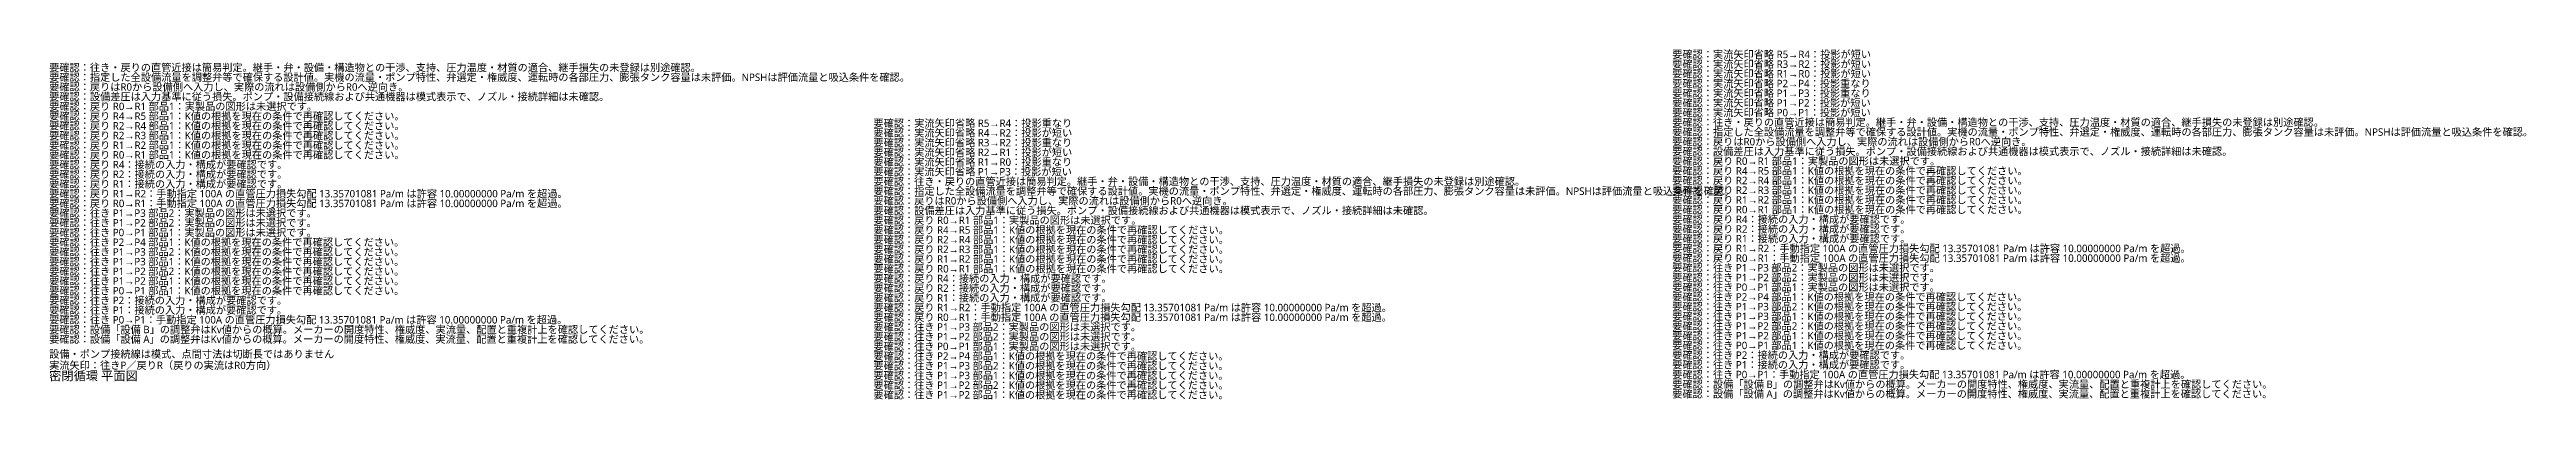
# Model space of a CAD drawing. Header units: millimetres. Extents: x 0 to 60887, y 45 to 15542.
# Drawn here: x 10 to 60887, y 6936 to 15542 of the extents above; entities that cross this region are included whole.
import ezdxf

# ---------------------------------------------------------------- set-up
doc = ezdxf.new("R2010")
doc.units = ezdxf.units.MM
doc.header["$LTSCALE"] = 12.2328
doc.layers.add('LABELS', color=7, linetype='CONTINUOUS', lineweight=18)
doc.styles.add('JAPANESE', font='YuGothM.ttc')

msp = doc.modelspace()

# ---------------------------------------------------------------- texts
at = {"layer": 'LABELS', "style": 'JAPANESE'}
for s, height, p in [('要確認：実流矢印省略 R5→R4：投影が短い', 183.49, (39892, 15330)), ('要確認：実流矢印省略 R3→R2：投影が短い', 183.49, (39892, 15091)), ('要確認：往き・戻りの直管近接は簡易判定。継手・弁・設備・構造物との干渉、支持、圧力温度・材質の適合、継手損失の未登録は別途確認。', 183.49, (0, 15006)), ('要確認：指定した全設備流量を調整弁等で確保する設計値。実機の流量・ポンプ特性、弁選定・権威度、運転時の各部圧力、膨張タンク容量は未評価。NPSHは評価流量と吸込条件を確認。', 183.49, (0, 14767)), ('要確認：戻りはR0から設備側へ入力し、実際の流れは設備側からR0へ逆向き。', 183.49, (0, 14529)), ('要確認：実流矢印省略 R1→R0：投影が短い', 183.49, (39892, 14853)), ('要確認：実流矢印省略 P2→P4：投影重なり', 183.49, (39892, 14614)), ('要確認：設備差圧は入力基準に従う損失。ポンプ・設備接続線および共通機器は模式表示で、ノズル・接続詳細は未確認。', 183.49, (0, 14290)), ('要確認：戻り R0→R1 部品1：実製品の図形は未選択です。', 183.49, (0, 14052)), ('要確認：戻り R4→R5 部品1：K値の根拠を現在の条件で再確認してください。', 183.49, (0, 13813)), ('要確認：実流矢印省略 P1→P3：投影重なり', 183.49, (39892, 14376)), ('要確認：実流矢印省略 P1→P2：投影が短い', 183.49, (39892, 14137)), ('要確認：実流矢印省略 P0→P1：投影が短い', 183.49, (39892, 13899)), ('要確認：戻り R2→R4 部品1：K値の根拠を現在の条件で再確認してください。', 183.49, (0, 13574)), ('要確認：戻り R2→R3 部品1：K値の根拠を現在の条件で再確認してください。', 183.49, (0, 13336)), ('要確認：実流矢印省略 R5→R4：投影重なり', 183.49, (20259, 13637)), ('要確認：実流矢印省略 R4→R2：投影が短い', 183.49, (20259, 13399)), ('要確認：往き・戻りの直管近接は簡易判定。継手・弁・設備・構造物との干渉、支持、圧力温度・材質の適合、継手損失の未登録は別途確認。', 183.49, (39892, 13660)), ('要確認：指定した全設備流量を調整弁等で確保する設計値。実機の流量・ポンプ特性、弁選定・権威度、運転時の各部圧力、膨張タンク容量は未評価。NPSHは評価流量と吸込条件を確認。', 183.49, (39892, 13421)), ('要確認：戻りはR0から設備側へ入力し、実際の流れは設備側からR0へ逆向き。', 183.49, (39892, 13183)), ('要確認：戻り R1→R2 部品1：K値の根拠を現在の条件で再確認してください。', 183.49, (0, 13097)), ('要確認：戻り R0→R1 部品1：K値の根拠を現在の条件で再確認してください。', 183.49, (0, 12859)), ('要確認：戻り R4：接続の入力・構成が要確認です。', 183.49, (0, 12620)), ('要確認：実流矢印省略 R3→R2：投影重なり', 183.49, (20259, 13160)), ('要確認：実流矢印省略 R2→R1：投影が短い', 183.49, (20259, 12921)), ('要確認：実流矢印省略 R1→R0：投影重なり', 183.49, (20259, 12683)), ('要確認：設備差圧は入力基準に従う損失。ポンプ・設備接続線および共通機器は模式表示で、ノズル・接続詳細は未確認。', 183.49, (39892, 12944)), ('要確認：戻り R0→R1 部品1：実製品の図形は未選択です。', 183.49, (39892, 12706)), ('要確認：戻り R2：接続の入力・構成が要確認です。', 183.49, (0, 12382)), ('要確認：戻り R1：接続の入力・構成が要確認です。', 183.49, (0, 12143)), ('要確認：実流矢印省略 P1→P3：投影が短い', 183.49, (20259, 12444)), ('要確認：往き・戻りの直管近接は簡易判定。継手・弁・設備・構造物との干渉、支持、圧力温度・材質の適合、継手損失の未登録は別途確認。', 183.49, (20259, 12206)), ('要確認：指定した全設備流量を調整弁等で確保する設計値。実機の流量・ポンプ特性、弁選定・権威度、運転時の各部圧力、膨張タンク容量は未評価。NPSHは評価流量と吸込条件を確認。', 183.49, (20259, 11967)), ('要確認：戻り R4→R5 部品1：K値の根拠を現在の条件で再確認してください。', 183.49, (39892, 12467)), ('要確認：戻り R2→R4 部品1：K値の根拠を現在の条件で再確認してください。', 183.49, (39892, 12229)), ('要確認：戻り R2→R3 部品1：K値の根拠を現在の条件で再確認してください。', 183.49, (39892, 11990)), ('要確認：戻り R1→R2：手動指定 100A の直管圧力損失勾配 13.35701081 Pa/m は許容 10.00000000 Pa/m を超過。', 183.49, (0, 11905)), ('要確認：戻り R0→R1：手動指定 100A の直管圧力損失勾配 13.35701081 Pa/m は許容 10.00000000 Pa/m を超過。', 183.49, (0, 11666)), ('要確認：往き P1→P3 部品2：実製品の図形は未選択です。', 183.49, (0, 11428)), ('要確認：戻りはR0から設備側へ入力し、実際の流れは設備側からR0へ逆向き。', 183.49, (20259, 11729)), ('要確認：設備差圧は入力基準に従う損失。ポンプ・設備接続線および共通機器は模式表示で、ノズル・接続詳細は未確認。', 183.49, (20259, 11490)), ('要確認：戻り R1→R2 部品1：K値の根拠を現在の条件で再確認してください。', 183.49, (39892, 11752)), ('要確認：戻り R0→R1 部品1：K値の根拠を現在の条件で再確認してください。', 183.49, (39892, 11513)), ('要確認：往き P1→P2 部品2：実製品の図形は未選択です。', 183.49, (0, 11189)), ('要確認：往き P0→P1 部品1：実製品の図形は未選択です。', 183.49, (0, 10950)), ('要確認：戻り R0→R1 部品1：実製品の図形は未選択です。', 183.49, (20259, 11252)), ('要確認：戻り R4→R5 部品1：K値の根拠を現在の条件で再確認してください。', 183.49, (20259, 11013)), ('要確認：戻り R2→R4 部品1：K値の根拠を現在の条件で再確認してください。', 183.49, (20259, 10775)), ('要確認：戻り R4：接続の入力・構成が要確認です。', 183.49, (39892, 11275)), ('要確認：戻り R2：接続の入力・構成が要確認です。', 183.49, (39892, 11036)), ('要確認：戻り R1：接続の入力・構成が要確認です。', 183.49, (39892, 10798)), ('要確認：往き P2→P4 部品1：K値の根拠を現在の条件で再確認してください。', 183.49, (0, 10712)), ('要確認：往き P1→P3 部品2：K値の根拠を現在の条件で再確認してください。', 183.49, (0, 10473)), ('要確認：往き P1→P3 部品1：K値の根拠を現在の条件で再確認してください。', 183.49, (0, 10235)), ('要確認：戻り R2→R3 部品1：K値の根拠を現在の条件で再確認してください。', 183.49, (20259, 10536)), ('要確認：戻り R1→R2 部品1：K値の根拠を現在の条件で再確認してください。', 183.49, (20259, 10298)), ('要確認：戻り R1→R2：手動指定 100A の直管圧力損失勾配 13.35701081 Pa/m は許容 10.00000000 Pa/m を超過。', 183.49, (39892, 10559)), ('要確認：戻り R0→R1：手動指定 100A の直管圧力損失勾配 13.35701081 Pa/m は許容 10.00000000 Pa/m を超過。', 183.49, (39892, 10320)), ('要確認：往き P1→P2 部品2：K値の根拠を現在の条件で再確認してください。', 183.49, (0, 9996)), ('要確認：往き P1→P2 部品1：K値の根拠を現在の条件で再確認してください。', 183.49, (0, 9758)), ('要確認：戻り R0→R1 部品1：K値の根拠を現在の条件で再確認してください。', 183.49, (20259, 10059)), ('要確認：戻り R4：接続の入力・構成が要確認です。', 183.49, (20259, 9820)), ('要確認：戻り R2：接続の入力・構成が要確認です。', 183.49, (20259, 9582)), ('要確認：往き P1→P3 部品2：実製品の図形は未選択です。', 183.49, (39892, 10082)), ('要確認：往き P1→P2 部品2：実製品の図形は未選択です。', 183.49, (39892, 9843)), ('要確認：往き P0→P1 部品1：実製品の図形は未選択です。', 183.49, (39892, 9605)), ('要確認：往き P0→P1 部品1：K値の根拠を現在の条件で再確認してください。', 183.49, (0, 9519)), ('要確認：往き P2：接続の入力・構成が要確認です。', 183.49, (0, 9281)), ('要確認：往き P1：接続の入力・構成が要確認です。', 183.49, (0, 9042)), ('要確認：戻り R1：接続の入力・構成が要確認です。', 183.49, (20259, 9343)), ('要確認：戻り R1→R2：手動指定 100A の直管圧力損失勾配 13.35701081 Pa/m は許容 10.00000000 Pa/m を超過。', 183.49, (20259, 9105)), ('要確認：往き P2→P4 部品1：K値の根拠を現在の条件で再確認してください。', 183.49, (39892, 9366)), ('要確認：往き P1→P3 部品2：K値の根拠を現在の条件で再確認してください。', 183.49, (39892, 9128)), ('要確認：往き P0→P1：手動指定 100A の直管圧力損失勾配 13.35701081 Pa/m は許容 10.00000000 Pa/m を超過。', 183.49, (0, 8804)), ('要確認：設備「設備 B」の調整弁はKv値からの概算。メーカーの開度特性、権威度、実流量、配置と重複計上を確認してください。', 183.49, (0, 8565)), ('要確認：設備「設備 A」の調整弁はKv値からの概算。メーカーの開度特性、権威度、実流量、配置と重複計上を確認してください。', 183.49, (0, 8327)), ('要確認：戻り R0→R1：手動指定 100A の直管圧力損失勾配 13.35701081 Pa/m は許容 10.00000000 Pa/m を超過。', 183.49, (20259, 8866)), ('要確認：往き P1→P3 部品2：実製品の図形は未選択です。', 183.49, (20259, 8628)), ('要確認：往き P1→P2 部品2：実製品の図形は未選択です。', 183.49, (20259, 8389)), ('要確認：往き P1→P3 部品1：K値の根拠を現在の条件で再確認してください。', 183.49, (39892, 8889)), ('要確認：往き P1→P2 部品2：K値の根拠を現在の条件で再確認してください。', 183.49, (39892, 8651)), ('要確認：往き P1→P2 部品1：K値の根拠を現在の条件で再確認してください。', 183.49, (39892, 8412)), ('設備・ポンプ接続線は模式、点間寸法は切断長ではありません', 183.49, (0, 7960)), ('要確認：往き P0→P1 部品1：実製品の図形は未選択です。', 183.49, (20259, 8151)), ('要確認：往き P2→P4 部品1：K値の根拠を現在の条件で再確認してください。', 183.49, (20259, 7912)), ('要確認：往き P0→P1 部品1：K値の根拠を現在の条件で再確認してください。', 183.49, (39892, 8174)), ('要確認：往き P2：接続の入力・構成が要確認です。', 183.49, (39892, 7935)), ('密閉循環 平面図', 220.2, (0, 7409)), ('実流矢印：往きP／戻りR（戻りの実流はR0方向）', 183.49, (0, 7684)), ('要確認：往き P1→P3 部品2：K値の根拠を現在の条件で再確認してください。', 183.49, (20259, 7674)), ('要確認：往き P1→P3 部品1：K値の根拠を現在の条件で再確認してください。', 183.49, (20259, 7435)), ('要確認：往き P1→P2 部品2：K値の根拠を現在の条件で再確認してください。', 183.49, (20259, 7197)), ('要確認：往き P1：接続の入力・構成が要確認です。', 183.49, (39892, 7697)), ('要確認：往き P0→P1：手動指定 100A の直管圧力損失勾配 13.35701081 Pa/m は許容 10.00000000 Pa/m を超過。', 183.49, (39892, 7458)), ('要確認：設備「設備 B」の調整弁はKv値からの概算。メーカーの開度特性、権威度、実流量、配置と重複計上を確認してください。', 183.49, (39892, 7219)), ('要確認：往き P1→P2 部品1：K値の根拠を現在の条件で再確認してください。', 183.49, (20259, 6958)), ('要確認：設備「設備 A」の調整弁はKv値からの概算。メーカーの開度特性、権威度、実流量、配置と重複計上を確認してください。', 183.49, (39892, 6981))]:
    msp.add_text(s, height=height, dxfattribs=at).set_placement(p)

doc.saveas('drawing.dxf')
